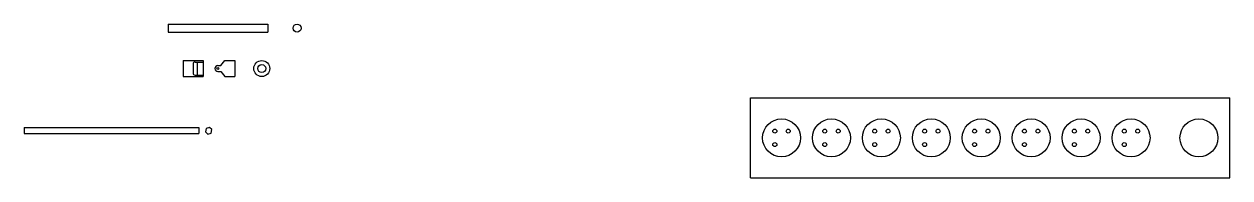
# Model space of a CAD drawing. Header units: millimetres. Extents: x 568 to 6362, y 128 to 4828.
# Drawn here: x 4321 to 5528, y 1533 to 1687 of the extents above; entities that cross this region are included whole.
import ezdxf

# ---------------------------------------------------------------- set-up
doc = ezdxf.new("R2010")
doc.units = ezdxf.units.MM

msp = doc.modelspace()

# ---------------------------------------------------------------- linework, layer by layer
at = {"color": 171}
for p, q in [((4464.717, 1687.181), (4564.717, 1687.181)), ((4464.717, 1687.181), (4464.717, 1679.181)), ((4464.717, 1679.181), (4564.717, 1679.181)), ((4564.717, 1687.181), (4564.717, 1679.181))]:
    msp.add_line(p, q, dxfattribs=at)
at = {"color": 191}
for p, q in [((4479.736, 1650.816), (4479.736, 1634.816)), ((4479.736, 1650.816), (4499.736, 1650.816)), ((4489.736, 1647.316), (4489.736, 1638.316)), ((4491.736, 1649.316), (4499.736, 1649.316)), ((4493.736, 1649.316), (4493.736, 1636.316)), ((4499.736, 1650.816), (4499.736, 1634.816)), ((4514.597, 1645.816), (4517.597, 1645.816)), ((4517.597, 1645.816), (4521.597, 1650.816)), ((4521.597, 1650.816), (4531.597, 1650.816)), ((4531.597, 1650.816), (4531.597, 1634.816)), ((4479.736, 1634.816), (4499.736, 1634.816)), ((4491.736, 1636.316), (4499.736, 1636.316)), ((4514.597, 1639.816), (4517.597, 1639.816)), ((4517.597, 1639.816), (4521.597, 1634.816)), ((4521.597, 1634.816), (4531.597, 1634.816))]:
    msp.add_line(p, q, dxfattribs=at)
at = {"color": 52}
for p, q in [((5048.08, 1533.464), (5048.08, 1613.464)), ((5048.08, 1613.464), (5528.08, 1613.464)), ((5528.08, 1533.464), (5528.08, 1613.464)), ((5048.08, 1533.464), (5528.08, 1533.464))]:
    msp.add_line(p, q, dxfattribs=at)
at = {"color": 30}
for p, q in [((4320.539, 1583.763), (4495.539, 1583.763)), ((4320.539, 1583.763), (4320.539, 1577.763)), ((4495.539, 1583.763), (4495.539, 1577.763)), ((4320.539, 1577.763), (4495.539, 1577.763))]:
    msp.add_line(p, q, dxfattribs=at)
msp.add_lwpolyline([(4508.673, 1581.675), (4506.084, 1583.976), (4502.797, 1582.885), (4502.098, 1579.492), (4504.687, 1577.19), (4507.975, 1578.282)], close=True, dxfattribs=at)
at = {"color": 171}
msp.add_circle((4593.923, 1683.181), 4, dxfattribs=at)
at = {"color": 191}
for centre, radius in [((4514.597, 1642.816), 1), ((4558.572, 1642.816), 8), ((4558.572, 1642.816), 4)]:
    msp.add_circle(centre, radius, dxfattribs=at)
at = {"color": 52}
for centre, radius in [((5079.08, 1573.464), 19), ((5072.362, 1580.181), 2), ((5085.797, 1580.181), 2), ((5129.08, 1573.464), 19), ((5122.362, 1580.181), 2), ((5135.797, 1580.181), 2), ((5179.08, 1573.464), 19), ((5172.362, 1580.181), 2), ((5185.797, 1580.181), 2), ((5229.08, 1573.464), 19), ((5222.362, 1580.181), 2), ((5235.797, 1580.181), 2), ((5279.08, 1573.464), 19), ((5272.362, 1580.181), 2), ((5285.797, 1580.181), 2), ((5329.08, 1573.464), 19), ((5322.362, 1580.181), 2), ((5335.797, 1580.181), 2), ((5379.08, 1573.464), 19), ((5372.362, 1580.181), 2), ((5385.797, 1580.181), 2), ((5429.08, 1573.464), 19), ((5422.362, 1580.181), 2), ((5435.797, 1580.181), 2), ((5497.08, 1573.464), 19), ((5072.362, 1566.746), 2), ((5122.362, 1566.746), 2), ((5172.362, 1566.746), 2), ((5222.362, 1566.746), 2), ((5272.362, 1566.746), 2), ((5322.362, 1566.746), 2), ((5372.362, 1566.746), 2), ((5422.362, 1566.746), 2)]:
    msp.add_circle(centre, radius, dxfattribs=at)
at = {"color": 191}
for centre, radius, start, end in [((4491.736, 1647.316), 2, 90, 180), ((4514.597, 1642.816), 3, 90, 270), ((4491.736, 1638.316), 2, 180, 270)]:
    msp.add_arc(centre, radius, start, end, dxfattribs=at)

doc.saveas('drawing.dxf')
